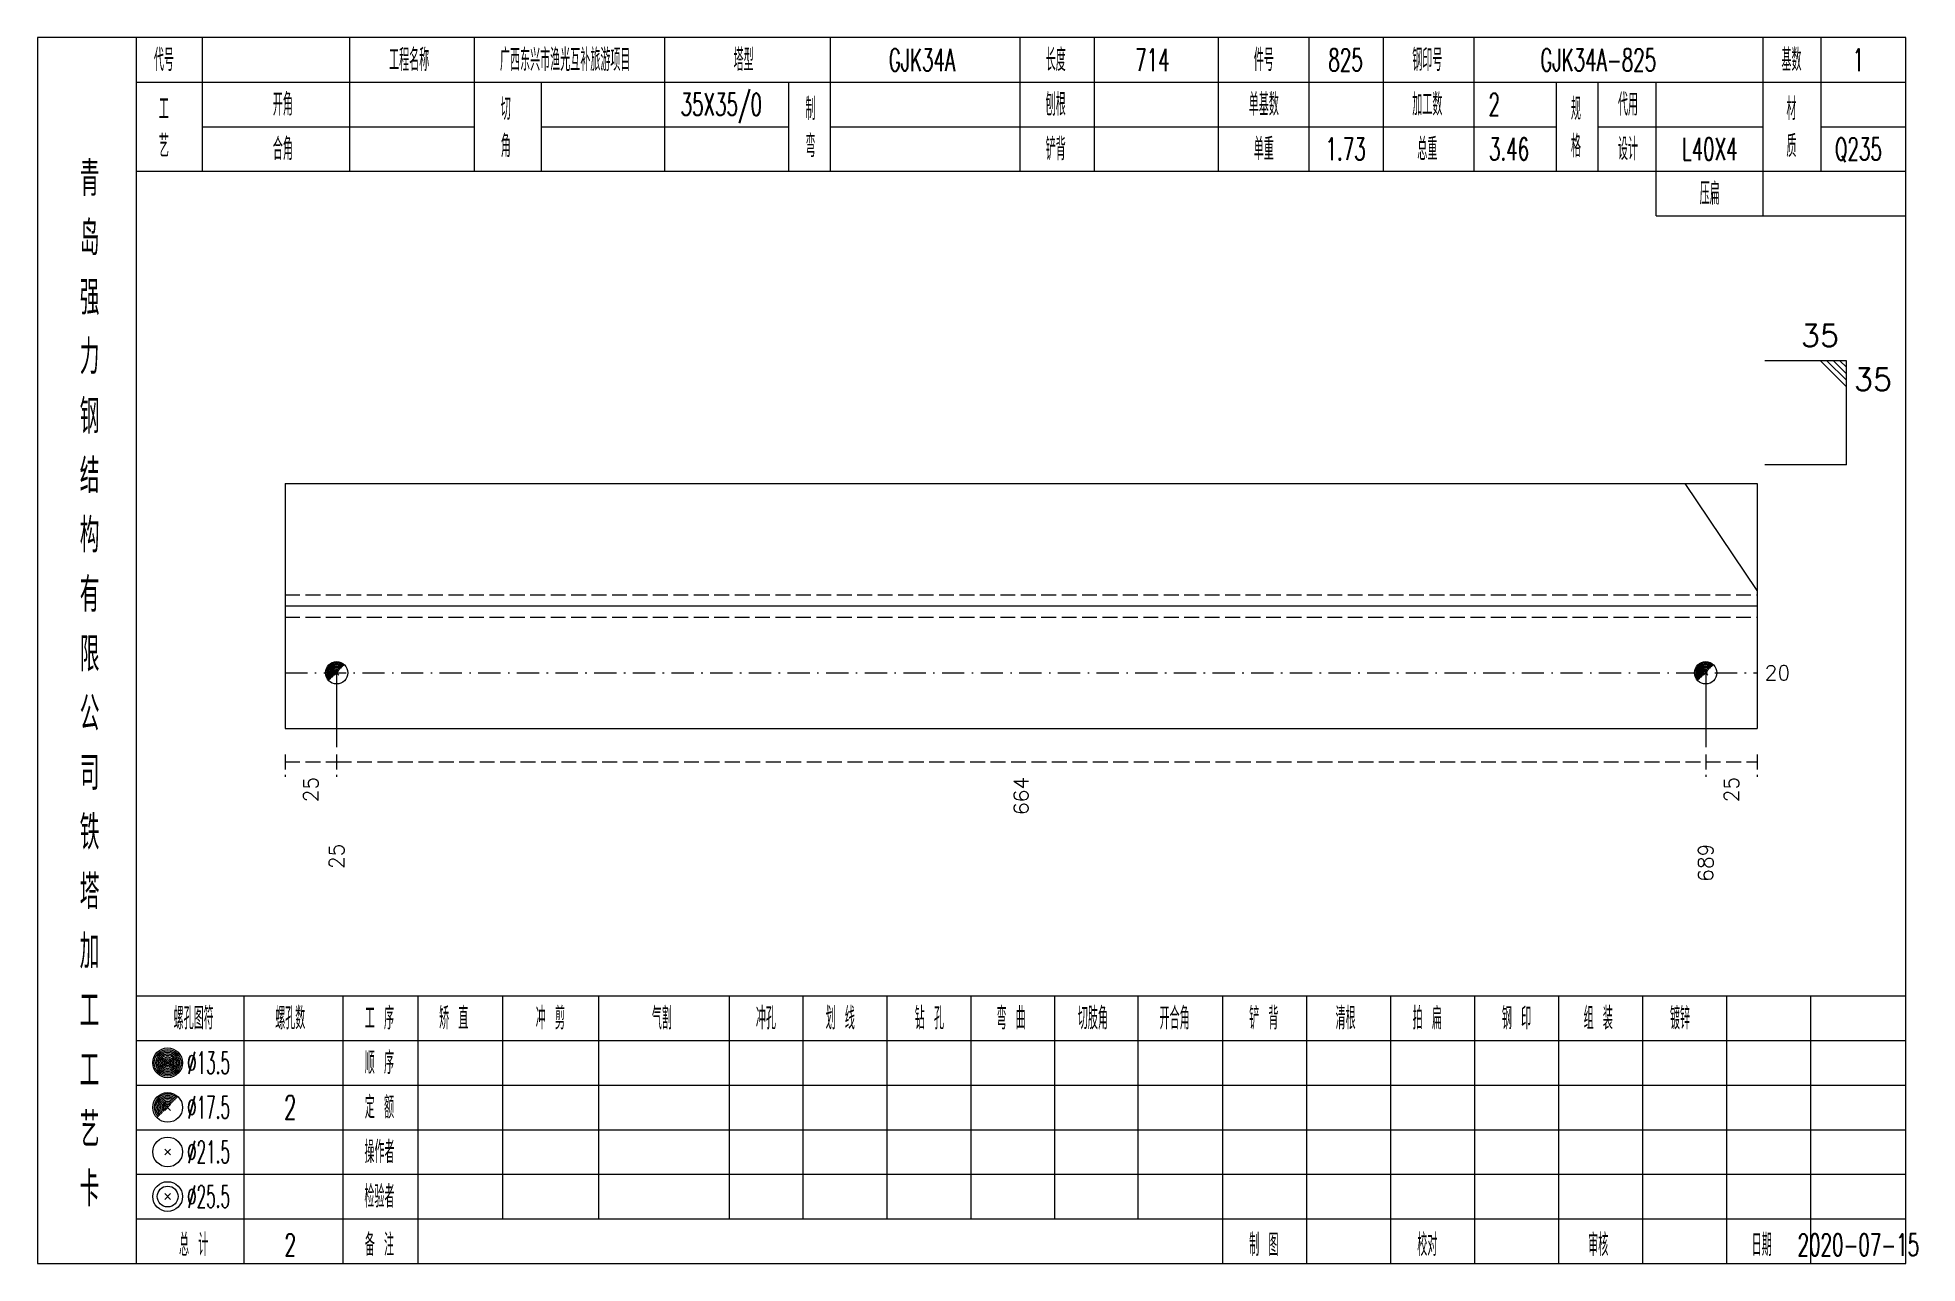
# Model space of a CAD drawing. Extents: x 0 to 2606, y -377 to 6479.
# Drawn here: x 1307 to 1559.9, y 2800 to 2965 of the extents above; entities that cross this region are included whole.
import ezdxf
from ezdxf.enums import TextEntityAlignment as Align

# ---------------------------------------------------------------- set-up
doc = ezdxf.new("R2010")
doc.units = 0
doc.header["$MEASUREMENT"] = 0
doc.linetypes.add('一点画线', pattern=[5.2, 3, -1, 0.2, -1])
doc.linetypes.add('虚线', pattern=[2.75, 2, -0.75])
doc.layers.get('0').update_dxf_attribs({"linetype": 'CONTINUOUS', "lineweight": 25})
doc.layers.add('1', color=7, linetype='CONTINUOUS', lineweight=25)
doc.layers.add('4', color=7, linetype='CONTINUOUS', lineweight=25)
doc.styles.get("Standard").update_dxf_attribs({"font": 'simplex.shx', "width": 0.7, "height": 3, "bigfont": 'gbhzfs.shx'})

msp = doc.modelspace()

# ---------------------------------------------------------------- texts
at = {"color": 7, "linetype": 'Continuous', "lineweight": 13}
msp.add_text('35', height=3, dxfattribs=at).set_placement((1549.4, 2922.5), align=Align.BOTTOM_RIGHT)
msp.add_text('35', height=3, dxfattribs=at).set_placement((1551.4, 2920.5), align=Align.TOP_LEFT)
msp.add_text('20', height=2, dxfattribs=at).set_placement((1539.4, 2879.5), align=Align.MIDDLE_LEFT)
at = {"color": 8, "linetype": 'Continuous', "lineweight": 9}
for s, p in [('25', (1343.77, 2865.5)), ('664', (1439.35, 2865.5)), ('25', (1534.93, 2865.5))]:
    msp.add_text(s, height=2, rotation=90, dxfattribs=at).set_placement(p, align=Align.MIDDLE_RIGHT)
at = {"layer": '1', "color": 7, "linetype": 'Continuous', "lineweight": 13}
for s, p in [('25', (1347.24, 2856.5)), ('689', (1531.46, 2856.5))]:
    msp.add_text(s, height=2, rotation=90, dxfattribs=at).set_placement(p, align=Align.MIDDLE_RIGHT)
at = {"layer": '4', "color": 1, "linetype": 'Continuous', "lineweight": 13}
for s, height, width, p in [('代号', 3, 0.6, (1324, 2962)), ('工程名称', 3, 0.6, (1357, 2962)), ('广西东兴市渔光互补旅游项目', 3, 0.6, (1378, 2962)), ('塔型', 3, 0.6, (1402, 2962)), ('GJK34A', 3, 0.6, (1426, 2962)), ('长度', 3, 0.6, (1444, 2962)), ('714', 3, 0.6, (1457, 2962)), ('件号', 3, 0.6, (1472, 2962)), ('825', 3, 0.6, (1483, 2962)), ('钢印号', 3, 0.6, (1494, 2962)), ('GJK34A-825', 3, 0.6, (1517, 2962)), ('基数', 3, 0.6, (1543, 2962)), ('1', 3, 0.6, (1552, 2962)), ('开角', 3, 0.6, (1340, 2956)), ('切', 3, 0.6, (1370, 2955.4)), ('35X35/0', 3, 0.6, (1399, 2956)), ('制', 3, 0.6, (1411, 2955.4)), ('刨根', 3, 0.6, (1444, 2956)), ('单基数', 3, 0.6, (1472, 2956)), ('加工数', 3, 0.6, (1494, 2956)), ('2', 3, 0.6, (1503, 2956)), ('规', 3, 0.6, (1514, 2955.4)), ('代用', 3, 0.6, (1521, 2956)), ('材', 3, 0.6, (1543, 2955.4)), ('工', 3, 0.6, (1324, 2955.4)), ('艺', 3, 0.6, (1324, 2950.4)), ('角', 3, 0.6, (1370, 2950.4)), ('弯', 3, 0.6, (1411, 2950.4)), ('格', 3, 0.6, (1514, 2950.4)), ('质', 3, 0.6, (1543, 2950.4)), ('合角', 3, 0.6, (1340, 2950)), ('铲背', 3, 0.6, (1444, 2950)), ('单重', 3, 0.6, (1472, 2950)), ('1.73', 3, 0.6, (1483, 2950)), ('总重', 3, 0.6, (1494, 2950)), ('3.46', 3, 0.6, (1505, 2950)), ('设计', 3, 0.6, (1521, 2950)), ('L40X4', 3, 0.6, (1532, 2950)), ('Q235', 3, 0.6, (1552, 2950)), ('青', 4.6, 0.8, (1314, 2946)), ('压扁', 3, 0.6, (1532, 2944)), ('岛', 4.6, 0.8, (1314, 2938)), ('强', 4.6, 0.8, (1314, 2930)), ('力', 4.6, 0.8, (1314, 2922)), ('钢', 4.6, 0.8, (1314, 2914)), ('结', 4.6, 0.8, (1314, 2906)), ('构', 4.6, 0.8, (1314, 2898)), ('有', 4.6, 0.8, (1314, 2890)), ('限', 4.6, 0.8, (1314, 2882)), ('公', 4.6, 0.8, (1314, 2874)), ('司', 4.6, 0.8, (1314, 2866)), ('铁', 4.6, 0.8, (1314, 2858)), ('塔', 4.6, 0.8, (1314, 2850)), ('加', 4.6, 0.8, (1314, 2842)), ('工', 4.6, 0.8, (1314, 2834)), ('螺孔图符', 3, 0.6, (1328, 2833)), ('螺孔数', 3, 0.6, (1341, 2833)), ('工 序', 3, 0.6, (1353, 2833)), ('矫 直', 3, 0.6, (1363, 2833)), ('冲 剪', 3, 0.6, (1376, 2833)), ('气割', 3, 0.6, (1391, 2833)), ('冲孔', 3, 0.6, (1405, 2833)), ('划 线', 3, 0.6, (1415, 2833)), ('钻 孔', 3, 0.6, (1427, 2833)), ('弯 曲', 3, 0.6, (1438, 2833)), ('切肢角', 3, 0.6, (1449, 2833)), ('开合角', 3, 0.6, (1460, 2833)), ('铲 背', 3, 0.6, (1472, 2833)), ('清根', 3, 0.6, (1483, 2833)), ('拍 扁', 3, 0.6, (1494, 2833)), ('钢 印', 3, 0.6, (1506, 2833)), ('组 装', 3, 0.6, (1517, 2833)), ('镀锌', 3, 0.6, (1528, 2833)), ('工', 4.6, 0.8, (1314, 2826)), ('%%C13.5', 3, 0.5, (1330, 2827)), ('顺 序', 3, 0.6, (1353, 2827)), ('艺', 4.6, 0.8, (1314, 2818)), ('%%C17.5', 3, 0.5, (1330, 2821)), ('2', 3.2, 0.6, (1341, 2821)), ('定 额', 3, 0.6, (1353, 2821)), ('%%C21.5', 3, 0.5, (1330, 2815)), ('操作者', 3, 0.6, (1353, 2815)), ('卡', 4.6, 0.8, (1314, 2810)), ('%%C25.5', 3, 0.5, (1330, 2809)), ('检验者', 3, 0.6, (1353, 2809)), ('总 计', 3, 0.6, (1328, 2802.5)), ('2', 3, 0.6, (1341, 2802.5)), ('备 注', 3, 0.6, (1353, 2802.5)), ('制 图', 3, 0.6, (1472, 2802.5)), ('校对', 3, 0.6, (1494, 2802.5)), ('审核', 3, 0.6, (1517, 2802.5)), ('日期', 3, 0.6, (1539, 2802.5)), ('2020-07-15', 3, 0.6, (1552, 2802.5))]:
    msp.add_text(s, height=height, dxfattribs=dict(at, width=width)).set_placement(p, align=Align.MIDDLE_CENTER)

# ---------------------------------------------------------------- linework, layer by layer
at = {"color": 7, "linetype": 'Continuous', "lineweight": 13}
for p, q in [((1550.4, 2921.5), (1539.4, 2921.5)), ((1546.9, 2921.5), (1550.4, 2918)), ((1547.78, 2921.5), (1550.4, 2918.88)), ((1548.65, 2921.5), (1550.4, 2919.75)), ((1549.53, 2921.5), (1550.4, 2920.62)), ((1550.4, 2907.5), (1550.4, 2921.5)), ((1550.4, 2907.5), (1539.4, 2907.5)), ((1538.4, 2890.56), (1528.69, 2905)), ((1347.24, 2879.5), (1347.24, 2869.5)), ((1531.46, 2879.5), (1531.46, 2869.5))]:
    msp.add_line(p, q, dxfattribs=at)
at = {"color": 7, "linetype": 'Continuous', "lineweight": 18}
for p, q in [((1340.3, 2905), (1340.3, 2872)), ((1340.3, 2905), (1538.4, 2905)), ((1538.4, 2905), (1538.4, 2872)), ((1340.3, 2888.5), (1538.4, 2888.5))]:
    msp.add_line(p, q, dxfattribs=at)
at = {"color": 1, "linetype": '虚线', "lineweight": 18}
for p, q in [((1340.3, 2890), (1538.4, 2890)), ((1340.3, 2887), (1538.4, 2887))]:
    msp.add_line(p, q, dxfattribs=at)
at = {"color": 3, "linetype": '一点画线', "lineweight": 13}
msp.add_line((1340.3, 2879.5), (1538.4, 2879.5), dxfattribs=at)
at = {"color": 8, "linetype": '虚线', "lineweight": 9}
for p, q in [((1340.3, 2868.5), (1340.3, 2865.5)), ((1347.24, 2868.5), (1347.24, 2865.5)), ((1347.24, 2868.5), (1347.24, 2865.5)), ((1531.46, 2868.5), (1531.46, 2865.5)), ((1531.46, 2868.5), (1531.46, 2865.5)), ((1538.4, 2868.5), (1538.4, 2865.5)), ((1340.3, 2867.5), (1347.24, 2867.5)), ((1347.24, 2867.5), (1531.46, 2867.5)), ((1531.46, 2867.5), (1538.4, 2867.5))]:
    msp.add_line(p, q, dxfattribs=at)
at = {"layer": '1', "color": 7, "linetype": 'Continuous', "lineweight": 0}
for p, q in [((1346.94, 2879.2), (1347.54, 2879.8)), ((1346.94, 2879.8), (1347.54, 2879.2)), ((1531.16, 2879.2), (1531.76, 2879.8)), ((1531.16, 2879.8), (1531.76, 2879.2))]:
    msp.add_line(p, q, dxfattribs=at)
at = {"layer": '1', "color": 7, "linetype": 'Continuous', "lineweight": 18}
msp.add_line((1340.3, 2872), (1538.4, 2872), dxfattribs=at)
at = {"layer": '1', "color": 7, "linetype": 'Continuous', "lineweight": 13}
for centre in [(1347.24, 2879.5), (1531.46, 2879.5)]:
    msp.add_circle(centre, 1.5, dxfattribs=at)
for centre, radius in [((1347.24, 2879.5), 1.35), ((1347.24, 2879.5), 1.2), ((1347.24, 2879.5), 1.05), ((1347.24, 2879.5), 0.9), ((1347.24, 2879.5), 0.75), ((1347.24, 2879.5), 0.6), ((1347.24, 2879.5), 0.45), ((1347.24, 2879.5), 0.3), ((1347.24, 2879.5), 0.15), ((1531.46, 2879.5), 1.35), ((1531.46, 2879.5), 1.2), ((1531.46, 2879.5), 1.05), ((1531.46, 2879.5), 0.9), ((1531.46, 2879.5), 0.75), ((1531.46, 2879.5), 0.6), ((1531.46, 2879.5), 0.45), ((1531.46, 2879.5), 0.3), ((1531.46, 2879.5), 0.15)]:
    msp.add_arc(centre, radius, 45, 225, dxfattribs=at)
at = {"layer": '4', "color": 1, "linetype": 'Continuous', "lineweight": 18}
for p, q in [((1320.3, 2800), (1320.3, 2965)), ((1329.2, 2947), (1329.2, 2965)), ((1349, 2947), (1349, 2965)), ((1365.8, 2947), (1365.8, 2965)), ((1391.4, 2947), (1391.4, 2965)), ((1413.7, 2947), (1413.7, 2965)), ((1439.2, 2947), (1439.2, 2965)), ((1449.2, 2947), (1449.2, 2965)), ((1465.9, 2947), (1465.9, 2965)), ((1478.1, 2947), (1478.1, 2965)), ((1488.1, 2947), (1488.1, 2965)), ((1500.3, 2947), (1500.3, 2965)), ((1539.2, 2941), (1539.2, 2965)), ((1547, 2947), (1547, 2965)), ((1320.3, 2959), (1558.4, 2959)), ((1374.8, 2947), (1374.8, 2959)), ((1408.1, 2947), (1408.1, 2959)), ((1511.4, 2947), (1511.4, 2959)), ((1517, 2947), (1517, 2959)), ((1524.8, 2941), (1524.8, 2959)), ((1329.2, 2953), (1365.8, 2953)), ((1374.8, 2953), (1408.1, 2953)), ((1413.7, 2953), (1511.4, 2953)), ((1517, 2953), (1539.2, 2953)), ((1547, 2953), (1558.4, 2953)), ((1320.3, 2947), (1558.4, 2947)), ((1524.8, 2941), (1558.4, 2941)), ((1320.3, 2836), (1558.4, 2836)), ((1334.8, 2800), (1334.8, 2836)), ((1348.1, 2800), (1348.1, 2836)), ((1358.2, 2800), (1358.2, 2836)), ((1369.6, 2806), (1369.6, 2836)), ((1382.5, 2806), (1382.5, 2836)), ((1400.1, 2806), (1400.1, 2836)), ((1410, 2806), (1410, 2836)), ((1421.3, 2806), (1421.3, 2836)), ((1432.6, 2806), (1432.6, 2836)), ((1443.9, 2806), (1443.9, 2836)), ((1455.1, 2806), (1455.1, 2836)), ((1466.5, 2806), (1466.5, 2836)), ((1477.8, 2806), (1477.8, 2836)), ((1489.1, 2806), (1489.1, 2836)), ((1500.4, 2806), (1500.4, 2836)), ((1511.7, 2806), (1511.7, 2836)), ((1523, 2806), (1523, 2836)), ((1534.3, 2806), (1534.3, 2836)), ((1545.6, 2806), (1545.6, 2836)), ((1320.3, 2830), (1558.4, 2830)), ((1320.3, 2824), (1558.4, 2824)), ((1320.3, 2818), (1558.4, 2818)), ((1320.3, 2812), (1558.4, 2812)), ((1320.3, 2806), (1558.4, 2806)), ((1466.5, 2800), (1466.5, 2806)), ((1477.8, 2800), (1477.8, 2806)), ((1489.1, 2800), (1489.1, 2806)), ((1500.4, 2800), (1500.4, 2806)), ((1511.7, 2800), (1511.7, 2806)), ((1523, 2800), (1523, 2806)), ((1534.3, 2800), (1534.3, 2806)), ((1545.6, 2800), (1545.6, 2806))]:
    msp.add_line(p, q, dxfattribs=at)
at = {"layer": '4', "color": 7, "linetype": 'Continuous', "lineweight": 13}
for p, q in [((1324.3, 2826.8), (1324.7, 2827.2)), ((1324.7, 2826.8), (1324.3, 2827.2)), ((1324.1, 2814.6), (1324.9, 2815.4)), ((1324.9, 2814.6), (1324.1, 2815.4)), ((1324.1, 2808.6), (1324.9, 2809.4)), ((1324.9, 2808.6), (1324.1, 2809.4))]:
    msp.add_line(p, q, dxfattribs=at)
at = {"layer": '4', "color": 7, "linetype": 'Continuous', "lineweight": 0}
for p, q in [((1324.1, 2820.6), (1324.9, 2821.4)), ((1324.1, 2821.4), (1324.9, 2820.6))]:
    msp.add_line(p, q, dxfattribs=at)
at = {"layer": '4', "color": 1, "linetype": 'Continuous', "lineweight": 18}
msp.add_lwpolyline([(1307, 2965), (1307, 2800), (1558.4, 2800), (1558.4, 2965)], close=True, dxfattribs=at)
at = {"layer": '4', "color": 7, "linetype": 'Continuous', "lineweight": 13}
for centre, radius in [((1324.5, 2827), 2), ((1324.5, 2827), 1.8), ((1324.5, 2827), 1.6), ((1324.5, 2827), 1.4), ((1324.5, 2827), 1.2), ((1324.5, 2827), 1), ((1324.5, 2827), 0.8), ((1324.5, 2827), 0.6), ((1324.5, 2827), 0.4), ((1324.5, 2827), 0.2), ((1324.5, 2821), 2), ((1324.5, 2815), 2), ((1324.5, 2809), 2), ((1324.5, 2809), 1.4)]:
    msp.add_circle(centre, radius, dxfattribs=at)
for radius in [1.8, 1.6, 1.4, 1.2, 1, 0.8, 0.6, 0.4, 0.2]:
    msp.add_arc((1324.5, 2821), radius, 45, 225, dxfattribs=at)

msp.set_redraw_order([(e.dxf.handle, doc.entitydb.next_handle()) for e in msp.query("TEXT MTEXT ATTDEF DIMENSION ARC_DIMENSION")])  # texts and dimensions are drawn at this point

doc.saveas('drawing.dxf')
